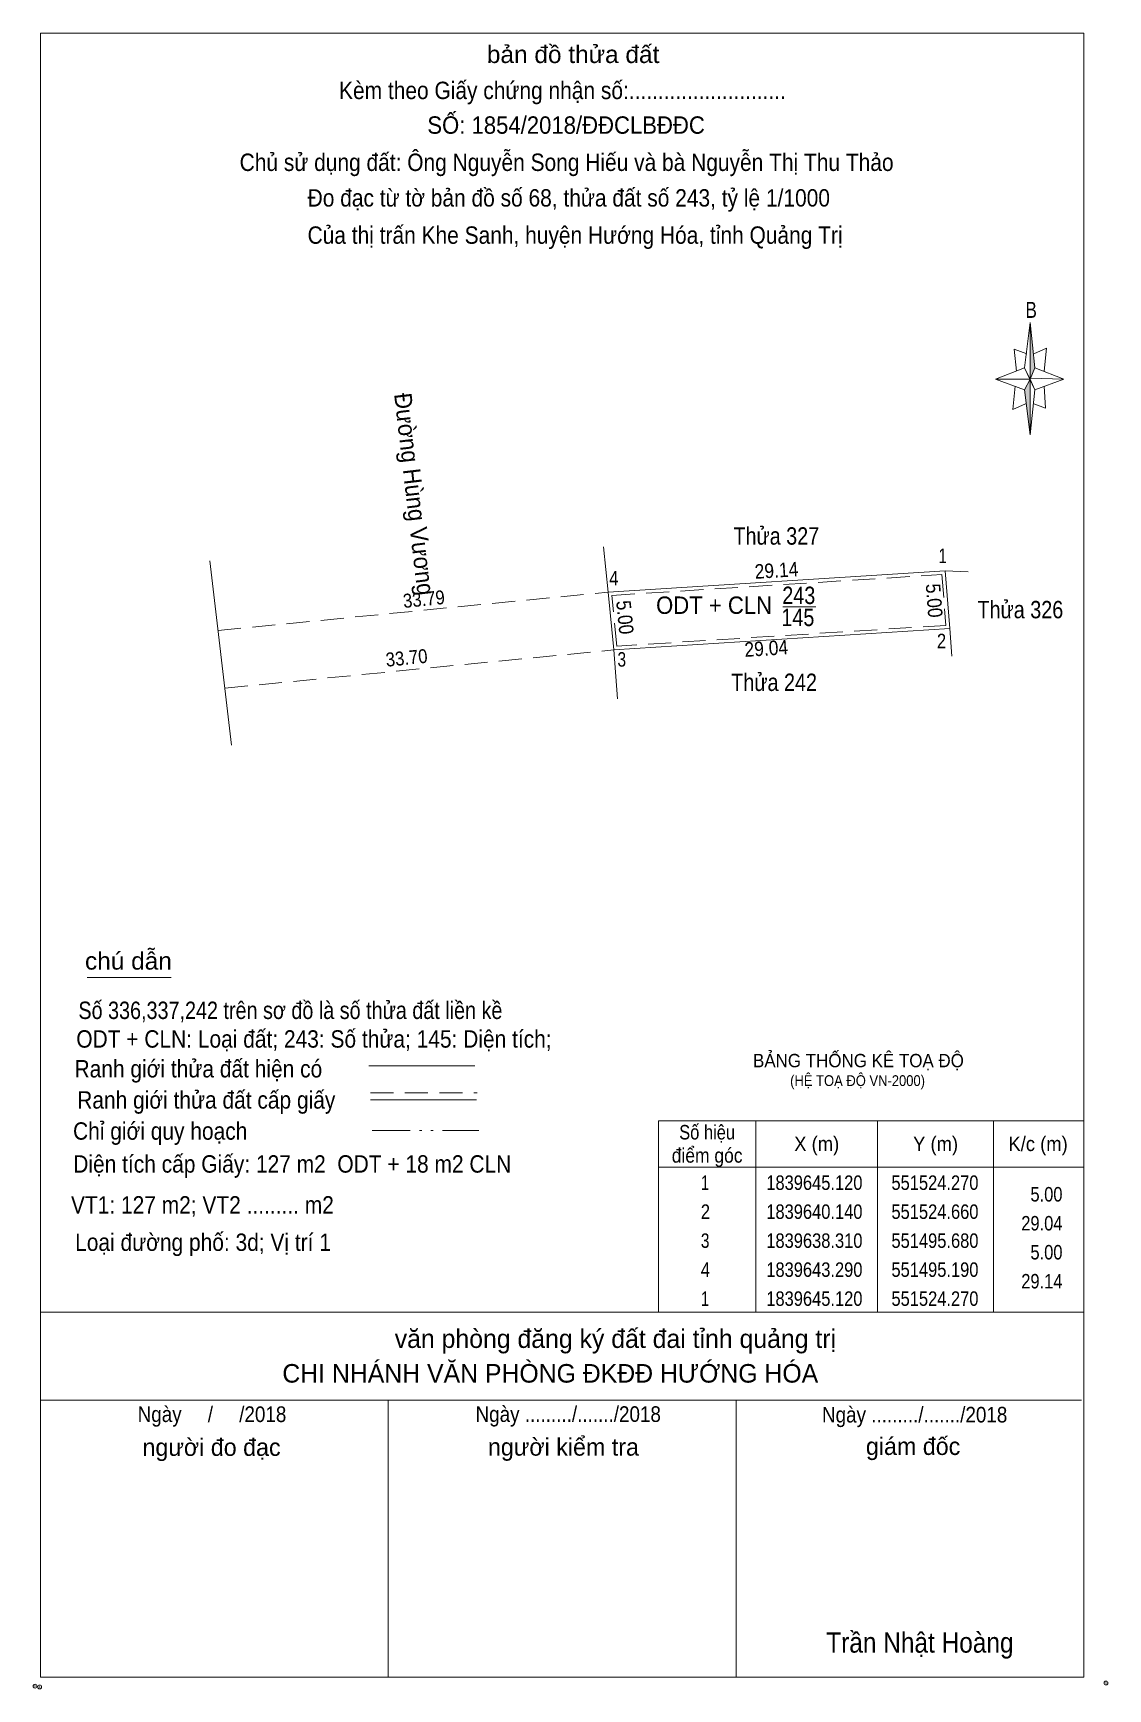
# Model space of a CAD drawing. Header units: metres. Extents: x 550981 to 552033, y 1839548 to 1839801.
# Drawn here: x 551445.6 to 551538.3, y 1839548.7 to 1839691.5 of the extents above; entities that cross this region are included whole.
import ezdxf
from ezdxf.enums import TextEntityAlignment as Align

# ---------------------------------------------------------------- set-up
doc = ezdxf.new("R2010")
doc.units = ezdxf.units.M
doc.header["$LTSCALE"] = 0.66
doc.header["$PDMODE"] = 32
doc.header["$PDSIZE"] = 0.33
for name, pattern in [('DASH_DOUBLE_DOT', [9.2, 5, -1.2, 0.3, -1.2, 0.3, -1.2]), ('DOTTED', [1.5, 0.3, -1.2]), ('MEDIUM_DASHED', [4.5, 3, -1.5])]:
    doc.linetypes.add(name, pattern=pattern)
for name, color, linetype, lineweight in [('1', 7, 'DOTTED', 13), ('17', 7, 'Continuous', 13), ('23', 7, 'Continuous', 13), ('5', 7, 'Continuous', 13), ('6', 7, 'Continuous', 13), ('61', 7, 'Continuous', 13), ('63', 7, 'Continuous', 13)]:
    doc.layers.add(name, color=color, linetype=linetype, lineweight=lineweight)

msp = doc.modelspace()

# ---------------------------------------------------------------- texts
at = {"layer": '1', "width": 0.85}
for s, p in [('243', (551511.645, 1839642.26)), ('145', (551511.565, 1839640.36))]:
    msp.add_text(s, height=1.5, dxfattribs=at).set_placement(p, align=Align.CENTER)
at = {"layer": '1'}
for s, height, width, p in [('BẢNG THỐNG KÊ TOẠ ĐỘ ', 1.15, 0.95, (551507.7, 1839602.31)), ('(HỆ TOẠ ĐỘ VN-2000)', 0.93, 0.9, (551510.9, 1839600.69))]:
    msp.add_text(s, height=height, dxfattribs=dict(at, width=width)).set_placement(p)
for s, p in [('văn phòng đăng ký đất đai tỉnh quảng trị', (551514.86, 1839578.1)), ('CHI NHÁNH VĂN PHÒNG ĐKĐĐ HƯỚNG HÓA', (551513.32, 1839575.11))]:
    msp.add_text(s, height=1.6, dxfattribs=at).set_placement(p, align=Align.RIGHT)
at = {"layer": '5'}
for s, height, width, p in [('bản đồ thửa đất', 1.5, 1.05, (551492.18, 1839688.92)), ('Kèm theo Giấy chứng nhận số:...........................', 1.5, 0.9, (551491.26, 1839685.81)), ('SỐ: 1854/2018/ĐĐCLBĐĐC', 1.5, 0.95, (551491.575, 1839682.82)), ('Chủ sử dụng đất: Ông Nguyễn Song Hiếu và bà Nguyễn Thị Thu Thảo', 1.5, 0.9, (551491.62, 1839679.61)), ('Đo đạc từ tờ bản đồ số 68, thửa đất số 243, tỷ lệ 1/1000 ', 1.5, 0.9, (551492.06, 1839676.54)), ('Của thị trấn Khe Sanh, huyện Hướng Hóa, tỉnh Quảng Trị', 1.5, 0.9, (551492.35, 1839673.33)), ('B', 1.378, 0.8, (551531.69, 1839666.94)), ('Ngày     /     /2018', 1.35, 0.9, (551461.035, 1839571.71)), ('Ngày ........./......./2018', 1.35, 0.9, (551491.76, 1839571.72)), ('Ngày ........./......./2018', 1.35, 0.9, (551521.64, 1839571.67)), ('Trần Nhật Hoàng', 1.75, 0.9, (551522.09, 1839551.82))]:
    msp.add_text(s, height=height, dxfattribs=dict(at, width=width)).set_placement(p, align=Align.CENTER)
for s, p in [('người đo đạc', (551460.995, 1839568.79)), ('người kiểm tra', (551491.345, 1839568.81)), ('giám đốc', (551521.505, 1839568.87))]:
    msp.add_text(s, height=1.5, dxfattribs=at).set_placement(p, align=Align.CENTER)
at = {"layer": '6'}
for s, width, p in [('chú dẫn', 1.05, (551450.08, 1839610.73)), ('Số 336,337,242 trên sơ đồ là số thửa đất liền kề', 0.85, (551449.51, 1839606.47)), ('ODT + CLN: Loại đất; 243: Số thửa; 145: Diện tích;', 0.9, (551449.33, 1839604)), ('Ranh giới thửa đất hiện có ', 0.9, (551449.18, 1839601.43)), ('Ranh giới thửa đất cấp giấy', 0.9, (551449.41, 1839598.74)), ('Chỉ giới quy hoạch', 0.9, (551449.05, 1839596.06)), ('Diện tích cấp Giấy: 127 m2  ODT + 18 m2 CLN', 0.9, (551449.07, 1839593.22)), ('VT1: 127 m2; VT2 ......... m2', 0.9, (551448.87, 1839589.69)), ('Loại đường phố: 3d; Vị trí 1', 0.9, (551449.23, 1839586.47))]:
    msp.add_text(s, height=1.5, dxfattribs=dict(at, width=width)).set_placement(p)
at = {"layer": '63'}
for s, height, rotation, width, p in [('Đường Hùng Vương', 1.5, 276.637, 0.95, (551477.7529, 1839651.6517)), ('29.14', 1.25, 3.601, 0.9, (551509.7607, 1839644.5465)), ('33.79', 1.2, 5.621, 0.9, (551479.3662, 1839642.0958)), ('5.00', 1.25, 274.478, 0.9, (551522.7036, 1839642.5088)), ('5.00', 1.25, 275.619, 0.9, (551496.0335, 1839641.0512)), ('33.70', 1.2, 5.619, 0.9, (551477.8762, 1839637.0267)), ('29.04', 1.25, 3.613, 0.9, (551508.8806, 1839637.8169))]:
    msp.add_text(s, height=height, rotation=rotation, dxfattribs=dict(at, width=width)).set_placement(p, align=Align.CENTER)
for s, height, width, p in [('Thửa 327', 1.5, 0.85, (551509.705, 1839647.38)), ('ODT + CLN', 1.5, 0.95, (551504.34, 1839641.41)), ('Thửa 326', 1.5, 0.85, (551530.755, 1839641.03)), ('Thửa 242', 1.5, 0.85, (551509.515, 1839634.76)), ('Số hiệu', 1.25, 0.85, (551503.74, 1839596.08)), ('điểm góc', 1.25, 0.9, (551503.74, 1839594.08)), ('X (m)', 1.25, 0.95, (551513.19, 1839595.08)), ('Y (m)', 1.25, 0.95, (551523.445, 1839595.08)), ('K/c (m)', 1.25, 0.95, (551532.285, 1839595.08)), (' 1', 1.25, 0.75, (551503.39, 1839591.73)), ('1839645.120', 1.25, 0.85, (551512.99, 1839591.73)), ('551524.270', 1.25, 0.85, (551523.39, 1839591.73)), (' 2', 1.25, 0.85, (551503.395, 1839589.23)), ('1839640.140', 1.25, 0.85, (551512.99, 1839589.23)), ('551524.660', 1.25, 0.85, (551523.39, 1839589.23)), (' 3', 1.25, 0.8, (551503.385, 1839586.73)), ('1839638.310', 1.25, 0.85, (551512.99, 1839586.73)), ('551495.680', 1.25, 0.85, (551523.39, 1839586.73)), (' 4', 1.25, 0.85, (551503.39, 1839584.23)), ('1839643.290', 1.25, 0.85, (551512.99, 1839584.23)), ('551495.190', 1.25, 0.85, (551523.39, 1839584.23)), (' 1', 1.25, 0.75, (551503.39, 1839581.73)), ('1839645.120', 1.25, 0.85, (551512.99, 1839581.73)), ('551524.270', 1.25, 0.85, (551523.39, 1839581.73))]:
    msp.add_text(s, height=height, dxfattribs=dict(at, width=width)).set_placement(p, align=Align.CENTER)
for s, width, p in [(' 1', 0.75, (551524.4, 1839645.79)), (' 4', 0.85, (551496.08, 1839643.86)), (' 2', 0.85, (551524.35, 1839638.45)), (' 3', 0.8, (551496.75, 1839636.86)), ('5.00', 0.85, (551534.39, 1839590.73)), ('29.04', 0.85, (551534.39, 1839588.23)), ('5.00', 0.85, (551534.39, 1839585.73)), ('29.14', 0.85, (551534.39, 1839583.23))]:
    msp.add_text(s, height=1.25, dxfattribs=dict(at, width=width)).set_placement(p, align=Align.RIGHT)

# ---------------------------------------------------------------- hatches: boundary and pattern name
at = {"layer": '5'}
for points in [[(551531.61, 1839666.54), (551532.01, 1839662.64), (551531.61, 1839661.64)], [(551531.61, 1839661.64), (551531.61, 1839656.84), (551531.11, 1839660.74)]]:
    msp.add_hatch(color=256, dxfattribs=at).paths.add_polyline_path(points)

# ---------------------------------------------------------------- linework, layer by layer
at = {"layer": '1', "linetype": 'MEDIUM_DASHED'}
msp.add_lwpolyline([(551523.99, 1839644.8), (551524.34, 1839640.42), (551495.95, 1839638.63), (551495.52, 1839643.01)], close=True, dxfattribs=at)
at = {"layer": '17'}
msp.add_line((551450.28, 1839610.05), (551457.52, 1839610.05), dxfattribs=at)
at = {"layer": '23'}
for p, q in [((551495.19, 1839643.29), (551494.81, 1839647.19)), ((551460.86, 1839645.99), (551462.71, 1839630.09)), ((551495.19, 1839643.29), (551495.68, 1839638.31))]:
    msp.add_line(p, q, dxfattribs=at)
at = {"layer": '23', "linetype": 'MEDIUM_DASHED'}
for p, q in [((551461.56, 1839639.98), (551495.19, 1839643.29)), ((551462.14, 1839635.01), (551495.68, 1839638.31))]:
    msp.add_line(p, q, dxfattribs=at)
at = {"layer": '23'}
msp.add_lwpolyline([(551524.85, 1839637.77), (551524.66, 1839640.14), (551524.27, 1839645.12)], dxfattribs=at)
at = {"layer": '5'}
for p, q in [((551531.11, 1839662.64), (551531.61, 1839666.54)), ((551532.01, 1839662.64), (551534.51, 1839661.64)), ((551531.11, 1839660.74), (551528.61, 1839661.64)), ((551532.01, 1839660.74), (551531.61, 1839656.84)), ((551532.81, 1839661.04), (551532.91, 1839659.14)), ((551532.91, 1839659.14), (551531.91, 1839659.54)), ((551446.24, 1839581.2), (551536.24, 1839581.2)), ((551446.24, 1839573.6), (551536.04, 1839573.6)), ((551446.24, 1839573.6), (551536.04, 1839573.6)), ((551446.24, 1839573.6), (551536.04, 1839573.6)), ((551476.24, 1839549.7), (551476.24, 1839573.6)), ((551506.24, 1839549.7), (551506.24, 1839573.6))]:
    msp.add_line(p, q, dxfattribs=at)
for points in [[(551446.24, 1839691.5), (551536.24, 1839691.5), (551536.24, 1839549.7), (551446.24, 1839549.7)], [(551531.61, 1839666.54), (551532.01, 1839662.64), (551531.61, 1839661.64)], [(551531.61, 1839661.64), (551528.61, 1839661.64), (551531.11, 1839662.64), (551532.01, 1839660.74), (551534.51, 1839661.64), (551531.61, 1839661.74)], [(551531.61, 1839661.64), (551531.61, 1839656.84), (551531.11, 1839660.74)]]:
    msp.add_lwpolyline(points, close=True, dxfattribs=at)
for points in [[(551531.31, 1839663.84), (551530.21, 1839664.24), (551530.41, 1839662.34)], [(551531.91, 1839663.84), (551533.01, 1839664.34), (551532.81, 1839662.34)], [(551531.61, 1839661.64), (551531.11, 1839662.64), (551528.61, 1839661.64)], [(551531.61, 1839661.64), (551532.01, 1839660.74), (551534.51, 1839661.64)], [(551530.31, 1839661.04), (551530.11, 1839659.04), (551531.21, 1839659.54)], [(551536.24, 1839549.7), (551446.24, 1839549.7), (551446.24, 1839573.6)]]:
    msp.add_lwpolyline(points, dxfattribs=at)
for p in [(551445.77, 1839548.93), (551446.17, 1839548.86)]:
    msp.add_point(p, dxfattribs=at)
at = {"layer": '6'}
for p, q in [((551474.57, 1839602.42), (551483.71, 1839602.42)), ((551474.71, 1839599.49), (551483.85, 1839599.49))]:
    msp.add_line(p, q, dxfattribs=at)
at = {"layer": '6', "linetype": 'MEDIUM_DASHED'}
msp.add_line((551474.71, 1839600.11), (551483.91, 1839600.11), dxfattribs=at)
at = {"layer": '6'}
msp.add_point((551538.14, 1839549.2), dxfattribs=at)
at = {"layer": '61'}
for q in [(551524.66, 1839640.14), (551496.01, 1839634.08)]:
    msp.add_line((551495.68, 1839638.31), q, dxfattribs=at)
msp.add_lwpolyline([(551495.19, 1839643.29), (551524.27, 1839645.12), (551526.26, 1839645.05)], dxfattribs=at)
at = {"layer": '63'}
for p, q in [((551510.27, 1839642.02), (551513.12, 1839642.02)), ((551507.94, 1839597.7), (551507.94, 1839581.2)), ((551518.44, 1839597.7), (551518.44, 1839581.2)), ((551528.44, 1839597.7), (551528.44, 1839581.2)), ((551499.54, 1839593.7), (551536.24, 1839593.7))]:
    msp.add_line(p, q, dxfattribs=at)
at = {"layer": '63', "linetype": 'DASH_DOUBLE_DOT'}
msp.add_line((551474.84, 1839596.86), (551484.04, 1839596.86), dxfattribs=at)
at = {"layer": '63'}
msp.add_lwpolyline([(551499.54, 1839597.7), (551536.24, 1839597.7), (551536.24, 1839581.2), (551499.54, 1839581.2)], close=True, dxfattribs=at)

msp.set_redraw_order([(e.dxf.handle, doc.entitydb.next_handle()) for e in msp.query("TEXT MTEXT ATTDEF DIMENSION ARC_DIMENSION")])  # texts and dimensions are drawn at this point

doc.saveas('drawing.dxf')
